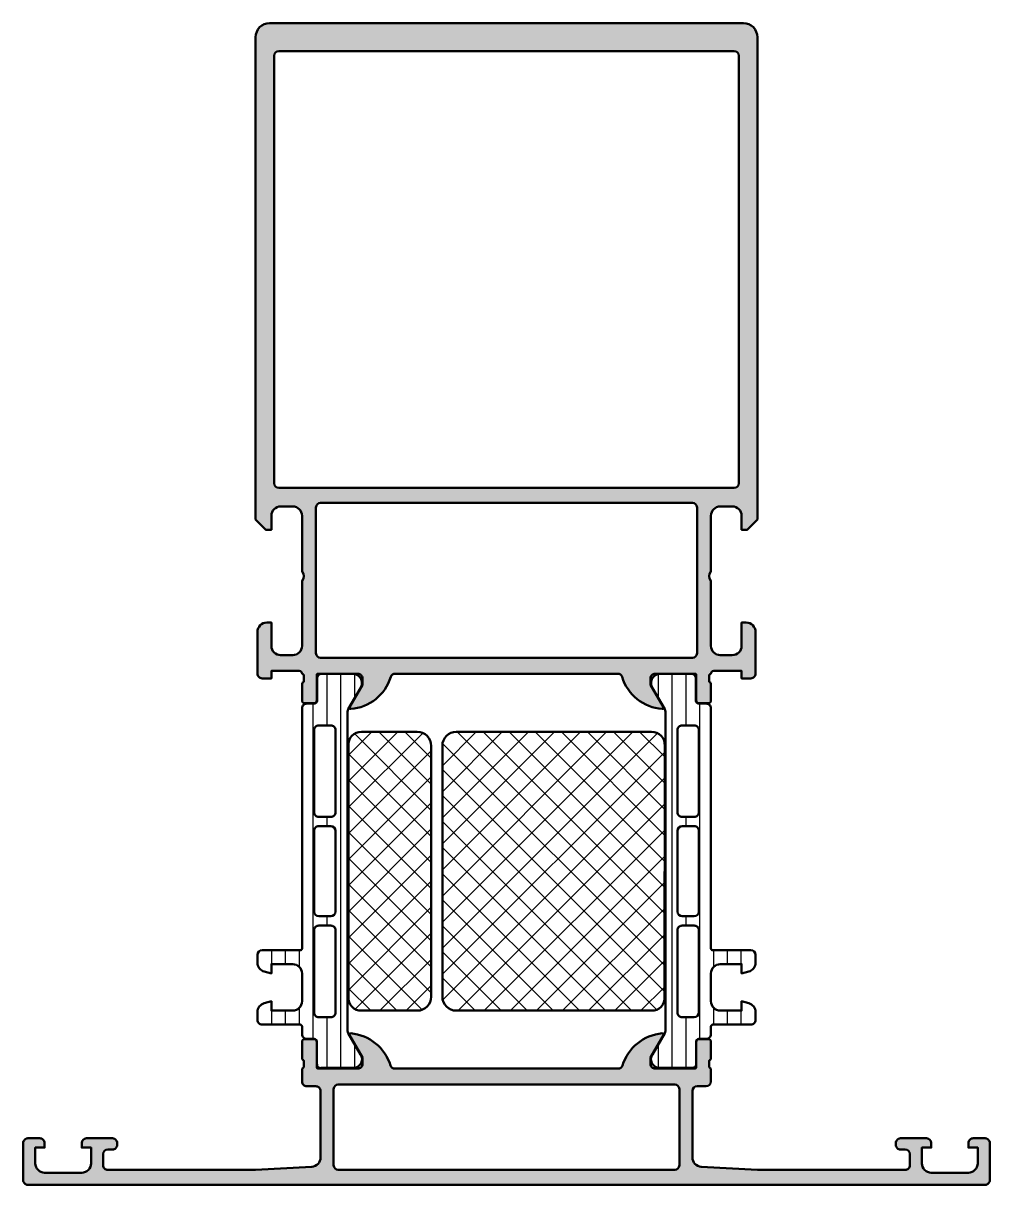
# Model space of a CAD drawing. Extents: x 0 to 104, y 0 to 125.
import ezdxf

# ---------------------------------------------------------------- set-up
doc = ezdxf.new("R2010")
doc.units = 0
for name, color, linetype, lineweight in [('0S-Alu contour', 7, 'Continuous', 50), ('0S-Alu hatch', 252, 'Continuous', 25), ('0S-Plastic contour', 254, 'Continuous', 50), ('0S-Plastic hatch', 253, 'Continuous', 25), ('0S-PT contour', 91, 'Continuous', 50), ('0S-PT hatch', 103, 'Continuous', 25)]:
    doc.layers.add(name, color=color, linetype=linetype, lineweight=lineweight)
pattern_1 = [(135, (0, 0), (-1.403165018917055, -1.403165018917055), []), (225, (0, 0), (1.403165018917055, -1.403165018917055), [])]
pattern_2 = [(90, (0, 0), (-1.4859, 0), [])]

# ---------------------------------------------------------------- blocks, each defined once
blk = doc.blocks.new('345240__E3D02353_6C5F_4581_84E4_8FFC567F9FB7_')
at = {"layer": '0S-Alu hatch'}
h = blk.add_hatch(color=256, dxfattribs=at)
edge = h.paths.add_edge_path()
edge.add_line((30.49999809265138, 10.59999847412109), (31.49999809265136, 10.59999847412109))
edge.add_ellipse((31.49999809265137, 10.09999847412109), major_axis=(-0.5000000000000018, 0), ratio=1, start_angle=180, end_angle=270.0000000000004, ccw=False)
edge.add_line((31.99999809265137, 10.09999847412109), (31.99999809265138, 2.944488525390623))
edge.add_ellipse((31.00000742106394, 2.944476820800793), major_axis=(-0.9999906716559323, 0), ratio=1, start_angle=93.26926935200993, end_angle=180.0006706298244, ccw=False)
edge.add_line((31.05703544616699, 1.94611358642578), (24.99999999999999, 1.599998474121093))
edge.add_line((24.99999999999999, 1.599998474121093), (9.100006103515621, 1.599998474121093))
edge.add_ellipse((9.100002464158987, 2.099994834764455), major_axis=(-0.4999963606566068, 0), ratio=1, start_angle=-0.000417042864683026, end_angle=90.0004170425861, ccw=False)
edge.add_line((8.600006103515625, 2.09999847412352), (8.600006103515625, 3.300003051757812))
edge.add_ellipse((9.100008844383236, 3.300000310890201), major_axis=(-0.5000027408751234, 0), ratio=1, start_angle=270.00031407857114, end_angle=359.99968592151924, ccw=False)
edge.add_line((9.100006103515623, 3.800003051757812), (9.600006103515621, 3.800003051757812))
edge.add_arc((9.600018985091804, 4.29999017018163), 0.4999871185897585, 269.9985238420723, 360.0014761578453)
edge.add_line((10.10000610351562, 4.300003051757094), (10.10000610351562, 4.499999999999999))
edge.add_arc((9.600019903500325, 4.500013799984704), 0.4999862002057406, 359.9984185945515, 450.0015814054072)
edge.add_line((9.600006103515629, 5), (6.79998779296875, 5))
edge.add_arc((6.800036528742742, 4.499951264226007), 0.5000487381489366, 90.00558416400727, 179.994415836045)
edge.add_line((6.29998779296875, 4.499999999999542), (6.29998779296875, 4))
edge.add_line((6.29998779296875, 4), (7.29998779296875, 4))
edge.add_line((7.29998779296875, 4), (7.299987792968751, 2.300003051757813))
edge.add_ellipse((6.300035042676397, 2.299955803026453), major_axis=(-0.9999527514086279, 0), ratio=1, start_angle=89.99904127429778, end_angle=180.0027072806921, ccw=False)
edge.add_line((6.300018310546877, 1.300003051757812), (2.29998779296875, 1.300003051757812))
edge.add_ellipse((2.300030971468327, 2.300046230257389), major_axis=(-1.000043179431727, 0), ratio=1, start_angle=0.00247383901108833, end_angle=89.99752616102683, ccw=False)
edge.add_line((1.29998779296875, 2.300003051757153), (1.29998779296875, 4))
edge.add_line((1.29998779296875, 4), (2.29998779296875, 4))
edge.add_line((2.29998779296875, 4), (2.29998779296875, 4.500000000000001))
edge.add_arc((1.80003856548356, 4.500050770347224), 0.4999492300630801, 359.9941815559002, 450.0023212804759)
edge.add_line((1.800018310546874, 5), (0.5000000000000014, 5))
edge.add_arc((0.4999963606433605, 4.500003639356639), 0.4999963606566056, 89.99958295741315, 180.0004170428646)
edge.add_line((1e-16, 4.499999999997574), (0, 0.5))
edge.add_arc((0.4999963606433596, 0.4999963606433596), 0.4999963606566047, 179.9995829571354, 270.0004170425868)
edge.add_line((0.5, 1e-16), (103.4999847412109, 0))
edge.add_arc((103.4999883805676, 0.4999963606433225), 0.4999963606565677, 269.999582957409, 360.0004170428646)
edge.add_line((103.9999847412109, 0.5000000000023873), (103.9999847412109, 4.5))
edge.add_arc((103.4999883805676, 4.500003639356672), 0.4999963606565731, 359.9995829571354, 450.000417042591)
edge.add_line((103.4999847412109, 5), (102.199966430664, 5))
edge.add_arc((102.1999461757273, 4.50005077034724), 0.4999492300630647, 89.99767871952236, 180.0058184440372)
edge.add_line((101.6999969482422, 4.50000000000017), (101.6999969482422, 4))
edge.add_line((101.6999969482422, 4), (102.6999969482422, 4))
edge.add_line((102.6999969482422, 4), (102.6999969482422, 2.300003051757795))
edge.add_ellipse((101.6999537697426, 2.300046230257377), major_axis=(-1.000043179431718, 0), ratio=1, start_angle=90.00247383897272, end_angle=179.9975261609891, ccw=False)
edge.add_line((101.6999969482422, 1.300003051757812), (97.69996643066408, 1.300003051757812))
edge.add_ellipse((97.6999496985346, 2.299955803026481), major_axis=(-0.999952751408658, 0), ratio=1, start_angle=-0.0027072808267121218, end_angle=90.0009587257, ccw=False)
edge.add_line((96.69999694824222, 2.300003051758116), (96.6999969482422, 4))
edge.add_line((96.6999969482422, 4), (97.69999694824219, 4))
edge.add_line((97.69999694824219, 4), (97.69999694824219, 4.5))
edge.add_arc((97.19994821246819, 4.499951264225998), 0.5000487381489455, 0.0055841639549441, 89.99441583599162)
edge.add_line((97.19999694824219, 5), (94.3999786376953, 5))
edge.add_arc((94.39996483771061, 4.500013799984707), 0.499986200205745, 89.99841859459399, 180.0015814054484)
edge.add_line((93.89997863769531, 4.499999999999651), (93.89997863769531, 4.300003051757814))
edge.add_arc((94.39996575611912, 4.299990170181637), 0.4999871185897643, 179.9985238419079, 270.0014761579293)
edge.add_line((94.39997863769533, 3.800003051757812), (94.89997863769528, 3.800003051757812))
edge.add_ellipse((94.89997589682768, 3.300000310890186), major_axis=(-0.5000027408751385, 0), ratio=1, start_angle=180.0003140784808, end_angle=269.99968592142864, ccw=False)
edge.add_line((95.39997863769531, 3.300003051757018), (95.3999786376953, 2.099998474121103))
edge.add_ellipse((94.89998227705193, 2.099994834764458), major_axis=(-0.4999963606566104, 0), ratio=1, start_angle=89.99958295741868, end_angle=180.0004170428646, ccw=False)
edge.add_line((94.89997863769534, 1.599998474121093), (78.9999771118164, 1.599998474121093))
edge.add_line((78.9999771118164, 1.599998474121093), (72.94294738769531, 1.946113586425779))
edge.add_ellipse((72.99997541279838, 2.94447682080081), major_axis=(-0.9999906716559552, 0), ratio=1, start_angle=-0.0006706298242988851, end_angle=86.7307306479891, ccw=False)
edge.add_line((71.99998474121092, 2.944488525390114), (71.99998474121092, 10.09999847412111))
edge.add_ellipse((72.49998474121094, 10.09999847412108), major_axis=(-0.5000000000000142, 0), ratio=1, start_angle=270.00000000000165, end_angle=360, ccw=False)
edge.add_line((72.49998474121092, 10.59999847412109), (73.49998474121095, 10.59999847412109))
edge.add_arc((73.49998474121095, 11.09999847412107), 0.4999999999999858, 270, 360)
edge.add_line((73.99998474121094, 11.09999847412107), (73.99998474121092, 12.5))
edge.add_ellipse((74.07882118775393, 12.7675205919931), major_axis=(-0.2788950563274124, 0), ratio=1, start_angle=-1.1645893740987958, end_angle=73.58012358051411, ccw=False)
edge.add_line((73.79998374121091, 12.77318899999148), (73.79998374121091, 13.22678299999147))
edge.add_ellipse((74.07885183685408, 13.23244365946852), major_axis=(-0.2789255417371574, 0), ratio=1, start_angle=-73.57540544464689, end_angle=1.162870072884573, ccw=False)
edge.add_line((73.99998474121092, 13.49998699999146), (73.99998474121092, 15.37999799999999))
edge.add_arc((73.69998474121093, 15.37999799999999), 0.2999999999999989, 0, 90)
edge.add_line((73.69998474121093, 15.67999799999999), (72.72001042216813, 15.67999799999999))
edge.add_arc((72.72001042216813, 15.379998), 0.2999999999999971, 90, 180)
edge.add_line((72.42001042216813, 15.379998), (72.42001042216813, 12.61999999999999))
edge.add_ellipse((72.30001042216811, 12.62), major_axis=(-0.1200000000000045, 0), ratio=1, start_angle=90, end_angle=180, ccw=False)
edge.add_line((72.30001042216811, 12.49999999999999), (67.99998474121092, 12.49999999999999))
edge.add_ellipse((67.99998474121091, 12.99999999999998), major_axis=(-0.4999999999999876, 0), ratio=1, start_angle=0, end_angle=90.00000000000159, ccw=False)
edge.add_line((67.49998474121092, 12.99999999999998), (67.49998474121094, 13.70000000000003))
edge.add_line((67.49998474121094, 13.70000000000003), (68.88148019883327, 16.09282032302753))
edge.add_arc((68.76186495656263, 16.16188021535166), 0.1381197846482947, 330.0000000000039, 455.6225775508073)
edge.add_arc((69.2382079823847, 11.32339113815214), 4.999999999999994, 95.62257755079347, 162.2515836439301)
edge.add_ellipse((63.99998474121097, 12.99999999999992), major_axis=(-0.4999999999999217, 0), ratio=1, start_angle=89.99999999999511, end_angle=162.2515836439282, ccw=False)
edge.add_line((63.99998474121093, 12.5), (39.99999809265137, 12.49999999999999))
edge.add_ellipse((39.99999809265144, 12.99999999999992), major_axis=(-0.499999999999929, 0), ratio=1, start_angle=17.748416356061682, end_angle=89.99999999999272, ccw=False)
edge.add_arc((34.76177485147764, 11.32339113815211), 5.000000000000074, 17.74841635607097, 84.37742244920729)
edge.add_arc((35.23811787729967, 16.1618802153517), 0.1381197846482991, 84.37742244920769, 210.000000000001)
edge.add_line((35.11850263502901, 16.09282032302755), (36.49999809265138, 13.70000000000001))
edge.add_line((36.49999809265138, 13.70000000000001), (36.49999809265138, 12.99999999999999))
edge.add_ellipse((35.99999809265139, 12.99999999999998), major_axis=(-0.4999999999999858, 0), ratio=1, start_angle=89.9999999999992, end_angle=180, ccw=False)
edge.add_line((35.99999809265138, 12.49999999999999), (31.69997241169415, 12.49999999999999))
edge.add_ellipse((31.69997241169416, 12.61999999999999), major_axis=(-0.1199999999999957, 0), ratio=1, start_angle=0, end_angle=89.99999999999488, ccw=False)
edge.add_line((31.57997241169417, 12.61999999999999), (31.57997241169416, 15.379998))
edge.add_arc((31.27997241169416, 15.37999799999999), 0.3000000000000025, 0, 90.00000000000205)
edge.add_line((31.27997241169415, 15.67999799999999), (30.29999809265137, 15.67999799999999))
edge.add_arc((30.29999809265137, 15.37999799999999), 0.2999999999999971, 90, 180)
edge.add_line((29.99999809265137, 15.37999799999999), (29.99999809265137, 13.49998699999148))
edge.add_ellipse((29.9211309970082, 13.23244365946854), major_axis=(-0.2789255417371538, 0), ratio=1, start_angle=178.8371299271139, end_angle=253.57540544464462, ccw=False)
edge.add_line((30.19999909265138, 13.22678299999148), (30.19999909265137, 12.77318899999148))
edge.add_ellipse((29.92116164610834, 12.7675205919931), major_axis=(-0.2788950563274165, 0), ratio=1, start_angle=106.41987641949089, end_angle=181.1645893740976, ccw=False)
edge.add_line((29.99999809265137, 12.5), (29.99999809265137, 11.09999847412109))
edge.add_arc((30.49999809265138, 11.09999847412109), 0.5000000000000018, 180, 270.0000000000004)
edge = h.paths.add_edge_path()
edge.add_line((33.39999389648437, 2.100006103515625), (33.39999389648437, 10.29999542236328))
edge.add_ellipse((33.89999389648437, 10.29999542236328), major_axis=(-0.5, 0), ratio=1, start_angle=270, end_angle=360, ccw=False)
edge.add_line((33.89999389648437, 10.79999542236328), (70.09999084472656, 10.79999542236328))
edge.add_ellipse((70.09999084472656, 10.29999542236328), major_axis=(-0.5, 0), ratio=1, start_angle=180, end_angle=270, ccw=False)
edge.add_line((70.59999084472656, 10.29999542236328), (70.59999084472656, 2.100006103515625))
edge.add_ellipse((70.09999084472656, 2.100006103515625), major_axis=(-0.5000000000000002, 0), ratio=1, start_angle=90, end_angle=180, ccw=False)
edge.add_line((70.09999084472656, 1.600006103515624), (33.89999389648437, 1.600006103515625))
edge.add_ellipse((33.89999389648437, 2.100006103515625), major_axis=(-0.5, 0), ratio=1, start_angle=0, end_angle=90, ccw=False)
at = {"layer": '0S-Alu contour', "color": 7}
for points in [[(29.99999809265137, 15.37999799999999), (29.99999809265137, 13.49998699999148)], [(31.27997241169415, 15.67999799999999), (30.29999809265137, 15.67999799999999)], [(31.57997241169417, 12.61999999999999), (31.57997241169416, 15.379998)], [(35.11850263502901, 16.09282032302755), (36.49999809265138, 13.70000000000001), (36.49999809265138, 12.99999999999999)], [(67.49998474121092, 12.99999999999998), (67.49998474121094, 13.70000000000003), (68.88148019883327, 16.09282032302753)], [(72.42001042216813, 15.379998), (72.42001042216813, 12.61999999999999)], [(73.69998474121093, 15.67999799999999), (72.72001042216813, 15.67999799999999)], [(73.99998474121092, 13.49998699999146), (73.99998474121092, 15.37999799999999)], [(30.19999909265138, 13.22678299999148), (30.19999909265137, 12.77318899999148)], [(73.79998374121091, 12.77318899999148), (73.79998374121091, 13.22678299999147)], [(29.99999809265137, 12.5), (29.99999809265137, 11.09999847412109)], [(35.99999809265138, 12.49999999999999), (31.69997241169415, 12.49999999999999)], [(63.99998474121093, 12.5), (39.99999809265137, 12.49999999999999)], [(72.30001042216811, 12.49999999999999), (67.99998474121092, 12.49999999999999)], [(73.99998474121094, 11.09999847412107), (73.99998474121092, 12.5)], [(30.49999809265138, 10.59999847412109), (31.49999809265136, 10.59999847412109)], [(31.99999809265137, 10.09999847412109), (31.99999809265138, 2.944488525390623)], [(33.39999389648437, 2.100006103515625), (33.39999389648437, 10.29999542236328)], [(33.89999389648437, 10.79999542236328), (70.09999084472656, 10.79999542236328)], [(70.59999084472656, 10.29999542236328), (70.59999084472656, 2.100006103515625)], [(71.99998474121092, 2.944488525390114), (71.99998474121092, 10.09999847412111)], [(72.49998474121092, 10.59999847412109), (73.49998474121095, 10.59999847412109)], [(1e-16, 4.499999999997574), (0, 0.5)], [(1.800018310546874, 5), (0.5000000000000014, 5)], [(1.29998779296875, 2.300003051757153), (1.29998779296875, 4), (2.29998779296875, 4), (2.29998779296875, 4.500000000000001)], [(6.29998779296875, 4.499999999999542), (6.29998779296875, 4), (7.29998779296875, 4), (7.299987792968751, 2.300003051757813)], [(9.600006103515629, 5), (6.79998779296875, 5)], [(9.100006103515623, 3.800003051757812), (9.600006103515621, 3.800003051757812)], [(10.10000610351562, 4.300003051757094), (10.10000610351562, 4.499999999999999)], [(93.89997863769531, 4.499999999999651), (93.89997863769531, 4.300003051757814)], [(97.19999694824219, 5), (94.3999786376953, 5)], [(94.39997863769533, 3.800003051757812), (94.89997863769528, 3.800003051757812)], [(96.69999694824222, 2.300003051758116), (96.6999969482422, 4), (97.69999694824219, 4), (97.69999694824219, 4.5)], [(101.6999969482422, 4.50000000000017), (101.6999969482422, 4), (102.6999969482422, 4), (102.6999969482422, 2.300003051757795)], [(103.4999847412109, 5), (102.199966430664, 5)], [(103.9999847412109, 0.5000000000023873), (103.9999847412109, 4.5)], [(8.600006103515625, 2.09999847412352), (8.600006103515625, 3.300003051757812)], [(95.39997863769531, 3.300003051757018), (95.3999786376953, 2.099998474121103)], [(6.300018310546877, 1.300003051757812), (2.29998779296875, 1.300003051757812)], [(31.05703544616699, 1.94611358642578), (24.99999999999999, 1.599998474121093), (9.100006103515621, 1.599998474121093)], [(70.09999084472656, 1.600006103515624), (33.89999389648437, 1.600006103515625)], [(94.89997863769534, 1.599998474121093), (78.9999771118164, 1.599998474121093), (72.94294738769531, 1.946113586425779)], [(101.6999969482422, 1.300003051757812), (97.69996643066408, 1.300003051757812)], [(0.5, 1e-16), (103.4999847412109, 0)]]:
    blk.add_lwpolyline(points, dxfattribs=at)
for centre, radius, start, end in [((35.23811787729967, 16.1618802153517), 0.1381197846482991, 84.37742244920769, 210.000000000001), ((34.76177485147764, 11.32339113815211), 5.000000000000074, 17.74841635607097, 84.37742244920729), ((69.2382079823847, 11.32339113815214), 4.999999999999994, 95.62257755079347, 162.2515836439301), ((68.76186495656263, 16.16188021535166), 0.1381197846482947, 330.0000000000039, 95.62257755080729), ((30.29999809265137, 15.37999799999999), 0.2999999999999971, 90, 180), ((31.27997241169416, 15.37999799999999), 0.3000000000000025, 0, 90.00000000000205), ((72.72001042216813, 15.379998), 0.2999999999999971, 90, 180), ((73.69998474121093, 15.37999799999999), 0.2999999999999989, 0, 90), ((30.49999809265138, 11.09999847412109), 0.5000000000000018, 180, 270.0000000000004), ((73.49998474121095, 11.09999847412107), 0.4999999999999858, 270, 0), ((0.4999963606433605, 4.500003639356639), 0.4999963606566056, 89.99958295741315, 180.0004170428646), ((1.80003856548356, 4.500050770347224), 0.4999492300630801, 359.9941815559002, 90.00232128047595), ((6.800036528742742, 4.499951264226007), 0.5000487381489366, 90.00558416400727, 179.994415836045), ((9.600019903500325, 4.500013799984704), 0.4999862002057406, 359.9984185945515, 90.00158140540722), ((9.600018985091804, 4.29999017018163), 0.4999871185897585, 269.9985238420723, 0.0014761578452432), ((94.39996483771061, 4.500013799984707), 0.499986200205745, 89.99841859459399, 180.0015814054484), ((94.39996575611912, 4.299990170181637), 0.4999871185897643, 179.9985238419079, 270.0014761579293), ((97.19994821246819, 4.499951264225998), 0.5000487381489455, 0.0055841639549441, 89.99441583599162), ((102.1999461757273, 4.50005077034724), 0.4999492300630647, 89.99767871952236, 180.0058184440372), ((103.4999883805676, 4.500003639356672), 0.4999963606565731, 359.9995829571354, 90.00041704259102), ((0.4999963606433596, 0.4999963606433596), 0.4999963606566047, 179.9995829571354, 270.0004170425868), ((103.4999883805676, 0.4999963606433225), 0.4999963606565677, 269.999582957409, 0.0004170428646345)]:
    blk.add_arc(centre, radius, start, end, dxfattribs=at)
at = {"layer": '0S-Alu contour', "color": 7, "extrusion": (0, 0, -1)}
for centre, radius, start, end in [((-29.9211309970082, 13.23244365946854), 0.2789255417371538, 106.4245945553554, 181.1628700728862), ((-29.92116164610834, 12.7675205919931), 0.2788950563274165, 178.8354106259024, 253.5801235805091), ((-31.69997241169416, 12.61999999999999), 0.1199999999999957, 270.0000000000051, 0), ((-35.99999809265139, 12.99999999999998), 0.4999999999999858, 180, 270.0000000000008), ((-39.99999809265144, 12.99999999999992), 0.499999999999929, 270.0000000000073, 342.2515836439383), ((-63.99998474121097, 12.99999999999992), 0.4999999999999217, 197.7484163560719, 270.0000000000049), ((-67.99998474121091, 12.99999999999998), 0.4999999999999876, 269.9999999999984, 0), ((-72.30001042216811, 12.62), 0.1200000000000045, 180, 270), ((-74.07882118775393, 12.7675205919931), 0.2788950563274124, 286.4198764194859, 1.164589374098802), ((-74.07885183685408, 13.23244365946852), 0.2789255417371574, 358.8371299271154, 73.57540544464695), ((-31.49999809265137, 10.09999847412109), 0.5000000000000018, 89.99999999999959, 180), ((-33.89999389648437, 10.29999542236328), 0.5, 0, 90), ((-70.09999084472656, 10.29999542236328), 0.5, 90, 180), ((-72.49998474121094, 10.09999847412108), 0.5000000000000142, 0, 89.99999999999837), ((-9.100008844383236, 3.300000310890201), 0.5000027408751234, 0.0003140784807261, 89.99968592142883), ((-94.89997589682768, 3.300000310890186), 0.5000027408751385, 90.00031407857134, 179.9996859215192), ((-31.00000742106394, 2.944476820800793), 0.9999906716559324, 179.9993293701756, 266.7307306479901), ((-72.99997541279838, 2.94447682080081), 0.9999906716559552, 273.2692693520109, 0.000670629824406), ((-2.300030971468327, 2.300046230257389), 1.000043179431727, 270.0024738389732, 359.9975261609889), ((-6.300035042676397, 2.299955803026453), 0.9999527514086279, 179.9972927193079, 270.0009587257022), ((-9.100002464158987, 2.099994834764455), 0.4999963606566068, 269.9995829574139, 0.0004170428646345), ((-33.89999389648437, 2.100006103515625), 0.5, 270, 0), ((-70.09999084472656, 2.100006103515625), 0.5000000000000002, 180, 270), ((-94.89998227705193, 2.099994834764458), 0.4999963606566104, 179.9995829571354, 270.0004170425813), ((-97.6999496985346, 2.299955803026481), 0.999952751408658, 269.9990412743, 0.0027072808266599), ((-101.6999537697426, 2.300046230257377), 1.000043179431718, 180.002473839011, 269.9975261610273)]:
    blk.add_arc(centre, radius, start, end, dxfattribs=at)
blk = doc.blocks.new('368620__562751F6_7FFC_4182_A370_61432E21BEB3_')
at = {"layer": '0S-PT hatch'}
h = blk.add_hatch(dxfattribs=at)
h.set_pattern_fill('ANSI37', color=256, scale=0.625, angle=90, style=0)
h.set_pattern_definition(pattern_1)
edge = h.paths.add_edge_path()
edge.add_line((45.10051658872905, 47.24119923922816), (45.10051658872905, 20.24119923922817))
edge.add_arc((46.60051658872904, 20.24119923922817), 1.5, 180, 270)
edge.add_line((46.60051658872904, 18.74119923922817), (67.60051658872905, 18.74119923922816))
edge.add_arc((67.67276563240289, 20.0667746181223), 1.327542846556042, 266.8802427006155, 367.5498687762559)
edge.add_line((68.988799849661, 20.24119923922817), (69.02079011817165, 47.24119923922816))
edge.add_arc((67.65340576402315, 47.36888500352589), 1.37333303549227, 354.6652147883265, 452.2070947208235)
edge.add_line((67.60051658872905, 48.74119923922816), (46.60051658872904, 48.74119923922816))
edge.add_arc((46.60051658872904, 47.24119923922816), 1.5, 90, 180)
at = {"layer": '0S-PT contour', "color": 7}
for points in [[(67.60051658872905, 48.74119923922816), (46.60051658872904, 48.74119923922816)], [(45.10051658872905, 47.24119923922816), (45.10051658872905, 20.24119923922817)], [(68.988799849661, 20.24119923922817), (69.02079011817165, 47.24119923922816)], [(46.60051658872904, 18.74119923922817), (67.60051658872905, 18.74119923922816)]]:
    blk.add_lwpolyline(points, dxfattribs=at)
for centre, radius, start, end in [((46.60051658872904, 47.24119923922816), 1.5, 90, 180), ((67.65340576402315, 47.36888500352589), 1.37333303549227, 354.6652147883265, 92.20709472082356), ((46.60051658872904, 20.24119923922817), 1.5, 180, 270), ((67.67276563240289, 20.0667746181223), 1.327542846556042, 266.8802427006155, 7.54986877625594)]:
    blk.add_arc(centre, radius, start, end, dxfattribs=at)
blk = doc.blocks.new('368620__1642FA3F_E200_4AF3_9AC8_D5B3D3A3D8A8_')
at = {"layer": '0S-PT hatch'}
h = blk.add_hatch(dxfattribs=at)
h.set_pattern_fill('ANSI37', color=256, scale=0.625, angle=90, style=0)
h.set_pattern_definition(pattern_1)
edge = h.paths.add_edge_path()
edge.add_line((43.89946624513322, 47.24119923924223), (43.89946624513323, 20.24119923924223))
edge.add_ellipse((42.39946624513325, 20.24119923924222), major_axis=(-1.499999999999992, 0), ratio=1, start_angle=89.99999999999977, end_angle=180, ccw=False)
edge.add_line((42.39946624513324, 18.74119923924222), (36.39946624513323, 18.74119923924222))
edge.add_ellipse((36.34017571837361, 20.0980592454189), major_axis=(-1.358154793433056, 0), ratio=1, start_angle=-6.049808829115477, end_angle=92.50205419107851, ccw=False)
edge.add_line((34.98958496426138, 20.24119923924223), (35.01464883534277, 47.24119923924223))
edge.add_ellipse((36.32518046251161, 47.42054098313886), major_axis=(-1.322745858777754, 0), ratio=1, start_angle=-93.21944108476742, end_angle=7.792328578850288, ccw=False)
edge.add_line((36.39946624513323, 48.74119923924222), (42.39946624513322, 48.74119923924222))
edge.add_ellipse((42.39946624513323, 47.24119923924223), major_axis=(-1.499999999999992, 0), ratio=1, start_angle=180, end_angle=270.0000000000003, ccw=False)
at = {"layer": '0S-PT contour', "color": 7}
for points in [[(36.39946624513323, 48.74119923924222), (42.39946624513322, 48.74119923924222)], [(34.98958496426138, 20.24119923924223), (35.01464883534277, 47.24119923924223)], [(43.89946624513322, 47.24119923924223), (43.89946624513323, 20.24119923924223)], [(42.39946624513324, 18.74119923924222), (36.39946624513323, 18.74119923924222)]]:
    blk.add_lwpolyline(points, dxfattribs=at)
at = {"layer": '0S-PT contour', "color": 7, "extrusion": (0, 0, -1)}
for centre, radius, start, end in [((-36.32518046251161, 47.42054098313886), 1.322745858777754, 352.2076714211497, 93.2194410847674), ((-42.39946624513323, 47.24119923924223), 1.499999999999992, 89.99999999999973, 180), ((-36.34017571837361, 20.0980592454189), 1.358154793433056, 267.4979458089215, 6.049808829115455), ((-42.39946624513325, 20.24119923924222), 1.499999999999992, 180, 270.0000000000002)]:
    blk.add_arc(centre, radius, start, end, dxfattribs=at)
blk = doc.blocks.new('284035__C88FD710_AFA2_4275_A68C_62D3636AAEB5___757A2404_2DD1_4B83_94C5_3CACBFF30ACF_')
at = {"layer": '0S-Plastic hatch'}
h = blk.add_hatch(dxfattribs=at)
h.set_pattern_fill('ANSI31', color=256, scale=0.4680000000000001, angle=45, style=0)
h.set_pattern_definition(pattern_2)
edge = h.paths.add_edge_path()
edge.add_line((73.9999847412109, 51.28262339778483), (74.00000766276891, 25.44125658823264))
edge.add_arc((74.20414652839094, 25.44537538707198), 0.2041804127758752, 181.1558689438178, 269.5149389342804)
edge.add_line((74.20241797549566, 25.24120229122874), (78.30241797548396, 25.24120229122874))
edge.add_ellipse((78.30241797548396, 24.74120229122879), major_axis=(-0.4999999999999467, 0), ratio=1, start_angle=180, end_angle=270, ccw=False)
edge.add_line((78.8024179754839, 24.74120229122879), (78.80241797548389, 23.91045306784113))
edge.add_ellipse((77.80241797548383, 23.91045306784114), major_axis=(-1.000000000000056, 0), ratio=1, start_angle=105.00000000108349, end_angle=180, ccw=False)
edge.add_line((78.06123702060462, 22.94452724155691), (77.30241797548396, 22.74120229122874))
edge.add_line((77.30241797548396, 22.74120229122874), (77.30241797548396, 23.74120229122874))
edge.add_line((77.30241797548396, 23.74120229122874), (75.00241797549555, 23.74120229122874))
edge.add_arc((75.00412700933661, 22.73707631855115), 1.004127427074067, 90.09751797508503, 179.770140321516)
edge.add_line((74.00000766276892, 22.74110467439826), (74.00000766276892, 19.7412263202546))
edge.add_arc((75.00412722121682, 19.74532877543037), 1.004127938958014, 180.2340877213126, 269.9024699846793)
edge.add_line((75.0024179754956, 18.74120229122873), (77.30241797548393, 18.74120229122873))
edge.add_line((77.30241797548393, 18.74120229122873), (77.30241797548408, 19.74120229122868))
edge.add_line((77.30241797548408, 19.74120229122868), (78.06123702060464, 19.53787734087043))
edge.add_ellipse((77.80241797548405, 18.57195151458677), major_axis=(-0.9999999999994544, 0), ratio=1, start_angle=180, end_angle=254.99999999891992, ccw=False)
edge.add_line((78.8024179754835, 18.57195151458676), (78.80241797548396, 17.74120229122873))
edge.add_ellipse((78.30241797548398, 17.74120229122872), major_axis=(-0.4999999999999858, 0), ratio=1, start_angle=89.9999999999967, end_angle=180, ccw=False)
edge.add_line((78.30241797548395, 17.24120229122873), (74.20241797549559, 17.24120229122873))
edge.add_arc((74.20241797549559, 17.04120229122874), 0.1999999999999886, 90, 180)
edge.add_line((74.0024179754956, 17.04120229122874), (74.00109743050567, 16.20013004610086))
edge.add_ellipse((73.50110010983988, 16.20010925689817), major_axis=(-0.4999973210979774, 0), ratio=1, start_angle=90.0017683158593, end_angle=180.0023822800019, ccw=False)
edge.add_line((73.50111554122418, 15.70011193603831), (72.69078420840928, 15.70008330962011))
edge.add_arc((72.6907950746436, 15.4000833098169), 0.299999999999997, 90.00207529788617, 180.0020752978985)
edge.add_line((72.39079507484038, 15.40007244358252), (72.39121395505319, 13.00007407424409))
edge.add_ellipse((72.023594817813, 12.94522706872764), major_axis=(-0.3716880736307491, 0), ratio=1, start_angle=69.13858860033861, end_angle=188.4856625416472, ccw=False)
edge.add_line((71.89123344865794, 12.59790518338965), (68.41421065315329, 12.58989516546174))
edge.add_ellipse((68.4510193523766, 13.49734006887004), major_axis=(-0.9081911324496726, 0), ratio=1, start_angle=-35.93740309875551, end_angle=87.6771839589639, ccw=False)
edge.add_line((67.71569451910753, 14.03035838247477), (69.03408151689457, 16.31406298372987))
edge.add_arc((68.60105974525392, 16.56404727380664), 0.4999999999999968, 330.0020786985387, 360.0020153930485)
edge.add_line((69.10105974494459, 16.56406486142884), (69.09997343251352, 50.91833361702787))
edge.add_arc((68.5999734328607, 50.91831498386866), 0.5000000000000224, 0.0021352027151592, 30.00207189723087)
edge.add_line((69.03297709411271, 51.16833064206304), (67.71442466465629, 53.45193973131242))
edge.add_ellipse((68.55565773087655, 53.99260512706295), major_axis=(-0.9999960709244856, 0), ratio=1, start_angle=-81.81631665021467, end_angle=32.729091397726506, ccw=False)
edge.add_line((68.41331122999478, 54.98241804653366), (71.88985272580061, 54.98254469399775))
edge.add_ellipse((71.88987347567048, 54.48254871698271), major_axis=(-0.4999959774455932, 0), ratio=1, start_angle=180.0017728167249, end_angle=270.00237777907046, ccw=False)
edge.add_line((72.38986945287675, 54.4825641876027), (72.38962443229593, 52.082565794217))
edge.add_arc((72.68962443209914, 52.08257666045131), 0.299999999999997, 180.0020752978985, 270.0020752978862)
edge.add_line((72.68963529833346, 51.7825766606481), (73.49996663114838, 51.78260528706631))
edge.add_ellipse((73.49998742035106, 51.28260796640053), major_axis=(-0.4999973210979703, 0), ratio=1, start_angle=180.0017683158931, end_angle=270.0023822799104, ccw=False)
edge = h.paths.add_edge_path()
edge.add_line((72.70053604263724, 40.09119604587005), (72.70053604263722, 48.94118994235431))
edge.add_arc((72.2005360405496, 48.9411899405362), 0.5000000020876287, 0, 90.00189910261624)
edge.add_line((72.20051946775278, 49.44118994234917), (70.90052536148488, 49.44118994234917))
edge.add_arc((70.90052172212826, 48.94119358170581), 0.4999963606566104, 89.99958295741548, 180.0004170428646)
edge.add_line((70.4005253614849, 48.94118994234673), (70.4005253614849, 40.09119604586486))
edge.add_arc((70.90052172212815, 40.09119240650809), 0.4999963606564967, 179.9995829571354, 270.0004170425959)
edge.add_line((70.90052536148487, 39.59119604586484), (72.2005194677976, 39.59119604586486))
edge.add_arc((72.20053604047993, 40.09119604774752), 0.5000000021573073, 269.9981009105044, 360)
edge = h.paths.add_edge_path()
edge.add_line((72.70053604262685, 29.39118994305283), (72.70053604262687, 38.09119604656852))
edge.add_arc((72.20053604262687, 38.09119604656331), 0.5, 0, 90.00000000119527)
edge.add_line((72.20053604261643, 38.5911960465633), (70.9005253614641, 38.5911960465633))
edge.add_arc((70.9005253614745, 38.0911960465633), 0.5, 90.00000000119202, 180)
edge.add_line((70.40052536147451, 38.0911960465633), (70.40052536147451, 29.39118994305283))
edge.add_arc((70.9005253614745, 29.39118994304762), 0.4999999999999929, 180, 269.9999999999984)
edge.add_line((70.9005253614745, 28.89118994304763), (72.20053604262685, 28.89118994304763))
edge.add_arc((72.20053604262685, 29.39118994304763), 0.5, 270, 360)
edge = h.paths.add_edge_path()
edge.add_line((70.40052536147451, 27.39118994304763), (70.40052536147451, 18.54121130535755))
edge.add_arc((70.90054062026356, 18.54121130535236), 0.5000152587890554, 180, 270.0000000000017)
edge.add_line((70.90054062026357, 18.04119604656331), (72.20055130141591, 18.0411960465633))
edge.add_arc((72.20055130141591, 18.54118078777424), 0.4999847412109375, 270, 360)
edge.add_line((72.70053604262685, 18.54118078777424), (72.70053604262685, 27.39118994305277))
edge.add_arc((72.20053604053923, 27.39118994123466), 0.5000000020876251, 0, 90.00189910261624)
edge.add_line((72.20051946774242, 27.89118994304763), (70.9005253614745, 27.89118994304763))
edge.add_arc((70.90052172211783, 27.39119358240431), 0.4999963606565677, 89.99958295740896, 180.0004170428646)
at = {"layer": '0S-Alu contour', "color": 7}
for points in [[(70.4005253614849, 48.94118994234673), (70.4005253614849, 40.09119604586486)], [(72.20051946775278, 49.44118994234917), (70.90052536148488, 49.44118994234917)], [(72.70053604263724, 40.09119604587005), (72.70053604263722, 48.94118994235431)], [(70.90052536148487, 39.59119604586484), (72.2005194677976, 39.59119604586486)], [(70.40052536147451, 38.0911960465633), (70.40052536147451, 29.39118994305283)], [(72.20053604261643, 38.5911960465633), (70.9005253614641, 38.5911960465633)], [(72.70053604262685, 29.39118994305283), (72.70053604262687, 38.09119604656852)], [(70.9005253614745, 28.89118994304763), (72.20053604262685, 28.89118994304763)], [(72.20051946774242, 27.89118994304763), (70.9005253614745, 27.89118994304763)], [(70.40052536147451, 27.39118994304763), (70.40052536147451, 18.54121130535755)], [(72.70053604262685, 18.54118078777424), (72.70053604262685, 27.39118994305277)], [(70.90054062026357, 18.04119604656331), (72.20055130141591, 18.0411960465633)]]:
    blk.add_lwpolyline(points, dxfattribs=at)
for centre, radius, start, end in [((70.90052172212826, 48.94119358170581), 0.4999963606566104, 89.99958295741548, 180.0004170428646), ((72.2005360405496, 48.9411899405362), 0.5000000020876287, 0, 90.00189910261624), ((70.90052172212815, 40.09119240650809), 0.4999963606564967, 179.9995829571354, 270.0004170425959), ((72.20053604047993, 40.09119604774752), 0.5000000021573073, 269.9981009105044, 0), ((70.9005253614745, 38.0911960465633), 0.5, 90.00000000119202, 180), ((72.20053604262687, 38.09119604656331), 0.5, 0, 90.00000000119527), ((70.9005253614745, 29.39118994304762), 0.4999999999999929, 180, 269.9999999999984), ((72.20053604262685, 29.39118994304763), 0.5, 270, 0), ((70.90052172211783, 27.39119358240431), 0.4999963606565677, 89.99958295740896, 180.0004170428646), ((72.20053604053923, 27.39118994123466), 0.5000000020876251, 0, 90.00189910261624), ((70.90054062026356, 18.54121130535236), 0.5000152587890554, 180, 270.0000000000017), ((72.20055130141591, 18.54118078777424), 0.4999847412109375, 270, 0)]:
    blk.add_arc(centre, radius, start, end, dxfattribs=at)
at = {"layer": '0S-Plastic contour', "color": 7}
for points in [[(68.41331122999478, 54.98241804653366), (71.88985272580061, 54.98254469399775)], [(72.38986945287675, 54.4825641876027), (72.38962443229593, 52.082565794217)], [(69.03297709411271, 51.16833064206304), (67.71442466465629, 53.45193973131242)], [(72.68963529833346, 51.7825766606481), (73.49996663114838, 51.78260528706631)], [(73.9999847412109, 51.28262339778483), (74.00000766276891, 25.44125658823264)], [(69.10105974494459, 16.56406486142884), (69.09997343251352, 50.91833361702787)], [(74.20241797549566, 25.24120229122874), (78.30241797548396, 25.24120229122874)], [(78.8024179754839, 24.74120229122879), (78.80241797548389, 23.91045306784113)], [(74.00000766276892, 22.74110467439826), (74.00000766276892, 19.7412263202546)], [(78.06123702060462, 22.94452724155691), (77.30241797548396, 22.74120229122874), (77.30241797548396, 23.74120229122874), (75.00241797549555, 23.74120229122874)], [(75.0024179754956, 18.74120229122873), (77.30241797548393, 18.74120229122873), (77.30241797548408, 19.74120229122868), (78.06123702060464, 19.53787734087043)], [(78.8024179754835, 18.57195151458676), (78.80241797548396, 17.74120229122873)], [(67.71569451910753, 14.03035838247477), (69.03408151689457, 16.31406298372987)], [(74.0024179754956, 17.04120229122874), (74.00109743050567, 16.20013004610086)], [(78.30241797548395, 17.24120229122873), (74.20241797549559, 17.24120229122873)], [(72.39079507484038, 15.40007244358252), (72.39121395505319, 13.00007407424409)], [(73.50111554122418, 15.70011193603831), (72.69078420840928, 15.70008330962011)], [(71.89123344865794, 12.59790518338965), (68.41421065315329, 12.58989516546174)]]:
    blk.add_lwpolyline(points, dxfattribs=at)
at = {"layer": '0S-Plastic contour', "color": 7, "extrusion": (0, 0, -1)}
for centre, radius, start, end in [((-68.55565773087655, 53.99260512706295), 0.9999960709244856, 327.2709086022735, 81.81631665021473), ((-71.88987347567048, 54.48254871698271), 0.4999959774455932, 89.99762222092956, 179.9982271832751), ((-73.49998742035106, 51.28260796640053), 0.4999973210979704, 89.9976177200896, 179.9982316841069), ((-78.30241797548396, 24.74120229122879), 0.4999999999999467, 90, 180), ((-77.80241797548383, 23.91045306784114), 1.000000000000056, 180, 254.9999999989165), ((-77.80241797548405, 18.57195151458677), 0.9999999999994544, 105.0000000010801, 180), ((-78.30241797548398, 17.74120229122872), 0.4999999999999858, 180, 270.0000000000033), ((-73.50110010983988, 16.20010925689817), 0.4999973210979775, 179.9976177199981, 269.9982316841407), ((-68.4510193523766, 13.49734006887004), 0.9081911324496729, 272.3228160410361, 35.93740309875556), ((-72.023594817813, 12.94522706872764), 0.3716880736307491, 171.5143374583528, 290.8614113996614)]:
    blk.add_arc(centre, radius, start, end, dxfattribs=at)
at = {"layer": '0S-Plastic contour', "color": 7}
for centre, radius, start, end in [((72.68962443209914, 52.08257666045131), 0.299999999999997, 180.0020752978985, 270.0020752978862), ((68.5999734328607, 50.91831498386866), 0.5000000000000224, 0.0021352027151592, 30.00207189723087), ((74.20414652839094, 25.44537538707198), 0.2041804127758752, 181.1558689438178, 269.5149389342804), ((75.00412700933661, 22.73707631855115), 1.004127427074067, 90.09751797508503, 179.770140321516), ((75.00412722121682, 19.74532877543037), 1.004127938958014, 180.2340877213126, 269.9024699846793), ((68.60105974525392, 16.56404727380664), 0.4999999999999968, 330.0020786985387, 0.0020153930485069), ((74.20241797549559, 17.04120229122874), 0.1999999999999886, 90, 180), ((72.6907950746436, 15.4000833098169), 0.299999999999997, 90.00207529788617, 180.0020752978985)]:
    blk.add_arc(centre, radius, start, end, dxfattribs=at)
blk = doc.blocks.new('284035__7CB3BDC9_734C_4045_9C3F_DFFDCFAC9178___9AA111AE_9B15_4797_86A5_6192B3087232_')
at = {"layer": '0S-Plastic hatch'}
h = blk.add_hatch(dxfattribs=at)
h.set_pattern_fill('ANSI31', color=256, scale=0.4680000000000001, angle=45, style=0)
h.set_pattern_definition(pattern_2)
edge = h.paths.add_edge_path()
edge.add_line((29.99999809265138, 51.28262339778484), (29.99997517109338, 25.44125658823265))
edge.add_ellipse((29.79583630547135, 25.445375387072), major_axis=(-0.204180412775873, 0), ratio=1, start_angle=90.4850610657175, end_angle=178.8441310561829, ccw=False)
edge.add_line((29.79756485836661, 25.24120229122875), (25.69756485837833, 25.24120229122875))
edge.add_arc((25.69756485837833, 24.74120229122881), 0.4999999999999503, 90.0000000000004, 180)
edge.add_line((25.19756485837838, 24.74120229122881), (25.19756485837839, 23.91045306784114))
edge.add_arc((26.19756485837846, 23.91045306784116), 1.00000000000007, 180, 254.9999999989171)
edge.add_line((25.93874581325767, 22.94452724155692), (26.69756485837833, 22.74120229122875))
edge.add_line((26.69756485837833, 22.74120229122875), (26.69756485837833, 23.74120229122875))
edge.add_line((26.69756485837833, 23.74120229122875), (28.99756485836674, 23.74120229122875))
edge.add_ellipse((28.99585582452566, 22.73707631855116), major_axis=(-1.004127427074072, 0), ratio=1, start_angle=180.229859678484, end_angle=269.902482024915, ccw=False)
edge.add_line((29.99997517109337, 22.74110467439827), (29.99997517109337, 19.74122632025461))
edge.add_ellipse((28.99585561264546, 19.74532877543039), major_axis=(-1.004127938958024, 0), ratio=1, start_angle=90.09753001532101, end_angle=179.7659122786844, ccw=False)
edge.add_line((28.99756485836668, 18.74120229122875), (26.69756485837833, 18.74120229122875))
edge.add_line((26.69756485837833, 18.74120229122875), (26.69756485837821, 19.74120229122869))
edge.add_line((26.69756485837821, 19.74120229122869), (25.93874581325765, 19.53787734087044))
edge.add_arc((26.19756485837825, 18.57195151458677), 0.9999999999994599, 105.0000000010806, 180)
edge.add_line((25.19756485837879, 18.57195151458677), (25.19756485837833, 17.74120229122874))
edge.add_arc((25.69756485837833, 17.74120229122875), 0.5, 180, 270.0000000000008)
edge.add_line((25.69756485837834, 17.24120229122875), (29.7975648583667, 17.24120229122875))
edge.add_ellipse((29.7975648583667, 17.04120229122876), major_axis=(-0.1999999999999851, 0), ratio=1, start_angle=180, end_angle=270, ccw=False)
edge.add_line((29.99756485836668, 17.04120229122876), (29.99888540335663, 16.20013004610088))
edge.add_arc((30.4988827240224, 16.20010925689817), 0.4999973210979712, 179.9976177199981, 269.9982316841403)
edge.add_line((30.4988672926381, 15.70011193603833), (31.309198625453, 15.70008330962012))
edge.add_ellipse((31.30918775921869, 15.40008330981692), major_axis=(-0.2999999999999934, 0), ratio=1, start_angle=179.9979247021016, end_angle=269.9979247021146, ccw=False)
edge.add_line((31.60918775902189, 15.40007244358253), (31.6087688788091, 13.0000740742441))
edge.add_arc((32.00088899101292, 12.95537458939087), 0.394659633533609, 173.4966764135849, 285.8607182233164)
edge.add_line((32.10874938520434, 12.57574007870229), (35.5852908810102, 12.59496675997852))
edge.add_arc((35.55473383177225, 13.49773959203918), 0.9032898314300704, 271.9386070713273, 396.1316992520828)
edge.add_line((36.28428831475476, 14.03035838247478), (34.96590131696772, 16.31406298372988))
edge.add_ellipse((35.39892308860836, 16.56404727380666), major_axis=(-0.4999999999999968, 0), ratio=1, start_angle=-0.002015393048509395, end_angle=29.997921301462725, ccw=False)
edge.add_line((34.89892308891769, 16.56406486142887), (34.90000940134877, 50.91833361702789))
edge.add_ellipse((35.40000940100165, 50.91831498386866), major_axis=(-0.5000000000000732, 0), ratio=1, start_angle=329.9979281027706, end_angle=359.9978647972848, ccw=False)
edge.add_line((34.96700573974958, 51.16833064206306), (36.28555816920599, 53.45193973131244))
edge.add_arc((35.44432510298574, 53.99260512706297), 0.9999960709244795, 327.2709086022731, 441.8163166502147)
edge.add_line((35.58667160386752, 54.98241804653368), (32.11013010806168, 54.98254469399776))
edge.add_arc((32.11010935819178, 54.48254871698274), 0.4999959774455852, 89.99762222092792, 179.9982271832751)
edge.add_line((31.61011338098554, 54.48256418760272), (31.61035840156636, 52.08256579421701))
edge.add_ellipse((31.31035840176314, 52.08257666045133), major_axis=(-0.3000000000000041, 0), ratio=1, start_angle=89.99792470211662, end_angle=179.9979247021016, ccw=False)
edge.add_line((31.31034753552884, 51.78257666064812), (30.50001620271391, 51.78260528706633))
edge.add_arc((30.49999541351122, 51.28260796640055), 0.4999973210979694, 89.99761772008836, 179.9982316841069)
edge = h.paths.add_edge_path()
edge.add_line((31.29944679122505, 40.09119604587007), (31.29944679122506, 48.94118994235433))
edge.add_ellipse((31.79944679331269, 48.94118994053621), major_axis=(-0.5000000020876287, 0), ratio=1, start_angle=269.9981008973829, end_angle=360, ccw=False)
edge.add_line((31.79946336610951, 49.44118994234918), (33.09945747237741, 49.44118994234918))
edge.add_ellipse((33.09946111173403, 48.94119358170581), major_axis=(-0.4999963606566104, 0), ratio=1, start_angle=179.9995829571355, end_angle=270.0004170425845, ccw=False)
edge.add_line((33.5994574723774, 48.94118994234675), (33.5994574723774, 40.09119604586487))
edge.add_ellipse((33.09946111173414, 40.0911924065081), major_axis=(-0.4999963606564967, 0), ratio=1, start_angle=89.99958295740328, end_angle=180.0004170428646, ccw=False)
edge.add_line((33.09945747237742, 39.59119604586486), (31.79946336606467, 39.59119604586488))
edge.add_ellipse((31.79944679338236, 40.09119604774753), major_axis=(-0.5000000021573073, 0), ratio=1, start_angle=0, end_angle=90.00189908949602, ccw=False)
edge = h.paths.add_edge_path()
edge.add_line((33.59945747238779, 38.09119604656851), (33.59945747238779, 29.39118994305284))
edge.add_ellipse((33.09945747238778, 29.39118994304763), major_axis=(-0.4999999999999965, 0), ratio=1, start_angle=90.0000000000008, end_angle=180, ccw=False)
edge.add_line((33.09945747238779, 28.89118994304764), (31.79944679123544, 28.89118994304764))
edge.add_ellipse((31.79944679123544, 29.39118994304764), major_axis=(-0.5, 0), ratio=1, start_angle=0, end_angle=90, ccw=False)
edge.add_line((31.29944679123544, 29.39118994304764), (31.29944679123542, 38.09119604656853))
edge.add_ellipse((31.79944679123543, 38.09119604656332), major_axis=(-0.5, 0), ratio=1, start_angle=269.99999999880595, end_angle=360, ccw=False)
edge.add_line((31.79944679124585, 38.59119604656332), (33.09945747239818, 38.59119604656332))
edge.add_ellipse((33.09945747238778, 38.09119604656331), major_axis=(-0.5000000000000071, 0), ratio=1, start_angle=180, end_angle=269.999999998808, ccw=False)
edge = h.paths.add_edge_path()
edge.add_line((33.59945747238778, 27.39118994304764), (33.59945747238779, 18.54121130535756))
edge.add_ellipse((33.09944221359873, 18.54121130535237), major_axis=(-0.5000152587890554, 0), ratio=1, start_angle=89.9999999999983, end_angle=180, ccw=False)
edge.add_line((33.09944221359871, 18.04119604656332), (31.79943153244638, 18.04119604656332))
edge.add_ellipse((31.79943153244637, 18.54118078777425), major_axis=(-0.4999847412109304, 0), ratio=1, start_angle=0, end_angle=90.0000000000004, ccw=False)
edge.add_line((31.29944679123544, 18.54118078777425), (31.29944679123544, 27.39118994305278))
edge.add_ellipse((31.79944679332307, 27.39118994123468), major_axis=(-0.5000000020876216, 0), ratio=1, start_angle=269.998100897385, end_angle=360, ccw=False)
edge.add_line((31.79946336611986, 27.89118994304764), (33.09945747238778, 27.89118994304764))
edge.add_ellipse((33.09946111174446, 27.39119358240432), major_axis=(-0.4999963606565677, 0), ratio=1, start_angle=179.9995829571355, end_angle=270.00041704259104, ccw=False)
at = {"layer": '0S-Alu contour', "color": 7}
for points in [[(31.29944679122505, 40.09119604587007), (31.29944679122506, 48.94118994235433)], [(31.79946336610951, 49.44118994234918), (33.09945747237741, 49.44118994234918)], [(33.5994574723774, 48.94118994234675), (33.5994574723774, 40.09119604586487)], [(33.09945747237742, 39.59119604586486), (31.79946336606467, 39.59119604586488)], [(31.29944679123544, 29.39118994304764), (31.29944679123542, 38.09119604656853)], [(31.79944679124585, 38.59119604656332), (33.09945747239818, 38.59119604656332)], [(33.59945747238779, 38.09119604656851), (33.59945747238779, 29.39118994305284)], [(33.09945747238779, 28.89118994304764), (31.79944679123544, 28.89118994304764)], [(31.79946336611986, 27.89118994304764), (33.09945747238778, 27.89118994304764)], [(31.29944679123544, 18.54118078777425), (31.29944679123544, 27.39118994305278)], [(33.59945747238778, 27.39118994304764), (33.59945747238779, 18.54121130535756)], [(33.09944221359871, 18.04119604656332), (31.79943153244638, 18.04119604656332)]]:
    blk.add_lwpolyline(points, dxfattribs=at)
at = {"layer": '0S-Alu contour', "color": 7, "extrusion": (0, 0, -1)}
for centre, radius, start, end in [((-31.79944679331269, 48.94118994053621), 0.5000000020876287, 0, 90.00189910261706), ((-33.09946111173403, 48.94119358170581), 0.4999963606566104, 89.99958295741548, 180.0004170428646), ((-31.79944679338236, 40.09119604774753), 0.5000000021573073, 269.998100910504, 0), ((-33.09946111173414, 40.0911924065081), 0.4999963606564967, 179.9995829571354, 270.0004170425967), ((-31.79944679123543, 38.09119604656332), 0.5, 0, 90.00000000119407), ((-33.09945747238778, 38.09119604656331), 0.5000000000000071, 90.00000000119202, 180), ((-31.79944679123544, 29.39118994304764), 0.5, 270, 0), ((-33.09945747238778, 29.39118994304763), 0.4999999999999965, 180, 269.9999999999992), ((-31.79944679332307, 27.39118994123468), 0.5000000020876216, 0, 90.00189910261501), ((-33.09946111174446, 27.39119358240432), 0.4999963606565677, 89.99958295740896, 180.0004170428646), ((-31.79943153244637, 18.54118078777425), 0.4999847412109304, 269.9999999999996, 0), ((-33.09944221359873, 18.54121130535237), 0.5000152587890554, 180, 270.0000000000017)]:
    blk.add_arc(centre, radius, start, end, dxfattribs=at)
at = {"layer": '0S-Plastic contour', "color": 7}
for points in [[(31.61011338098554, 54.48256418760272), (31.61035840156636, 52.08256579421701)], [(35.58667160386752, 54.98241804653368), (32.11013010806168, 54.98254469399776)], [(34.96700573974958, 51.16833064206306), (36.28555816920599, 53.45193973131244)], [(29.99999809265138, 51.28262339778484), (29.99997517109338, 25.44125658823265)], [(31.31034753552884, 51.78257666064812), (30.50001620271391, 51.78260528706633)], [(34.89892308891769, 16.56406486142887), (34.90000940134877, 50.91833361702789)], [(29.79756485836661, 25.24120229122875), (25.69756485837833, 25.24120229122875)], [(25.19756485837838, 24.74120229122881), (25.19756485837839, 23.91045306784114)], [(25.93874581325767, 22.94452724155692), (26.69756485837833, 22.74120229122875), (26.69756485837833, 23.74120229122875), (28.99756485836674, 23.74120229122875)], [(29.99997517109337, 22.74110467439827), (29.99997517109337, 19.74122632025461)], [(28.99756485836668, 18.74120229122875), (26.69756485837833, 18.74120229122875), (26.69756485837821, 19.74120229122869), (25.93874581325765, 19.53787734087044)], [(25.19756485837879, 18.57195151458677), (25.19756485837833, 17.74120229122874)], [(25.69756485837834, 17.24120229122875), (29.7975648583667, 17.24120229122875)], [(29.99756485836668, 17.04120229122876), (29.99888540335663, 16.20013004610088)], [(36.28428831475476, 14.03035838247478), (34.96590131696772, 16.31406298372988)], [(30.4988672926381, 15.70011193603833), (31.309198625453, 15.70008330962012)], [(31.60918775902189, 15.40007244358253), (31.6087688788091, 13.0000740742441)], [(32.10874938520434, 12.57574007870229), (35.5852908810102, 12.59496675997852)]]:
    blk.add_lwpolyline(points, dxfattribs=at)
for centre, radius, start, end in [((32.11010935819178, 54.48254871698274), 0.4999959774455852, 89.99762222092792, 179.9982271832751), ((35.44432510298574, 53.99260512706297), 0.9999960709244795, 327.2709086022731, 81.81631665021466), ((30.49999541351122, 51.28260796640055), 0.4999973210979694, 89.99761772008836, 179.9982316841069), ((25.69756485837833, 24.74120229122881), 0.4999999999999503, 90.0000000000004, 180), ((26.19756485837846, 23.91045306784116), 1.00000000000007, 180, 254.9999999989171), ((26.19756485837825, 18.57195151458677), 0.9999999999994599, 105.0000000010806, 180), ((25.69756485837833, 17.74120229122875), 0.5, 180, 270.0000000000008), ((30.4988827240224, 16.20010925689817), 0.4999973210979712, 179.9976177199981, 269.9982316841403), ((35.55473383177225, 13.49773959203918), 0.9032898314300704, 271.9386070713273, 36.13169925208278), ((32.00088899101292, 12.95537458939087), 0.394659633533609, 173.4966764135849, 285.8607182233164)]:
    blk.add_arc(centre, radius, start, end, dxfattribs=at)
at = {"layer": '0S-Plastic contour', "color": 7, "extrusion": (0, 0, -1)}
for centre, radius, start, end in [((-31.31035840176314, 52.08257666045133), 0.3000000000000041, 180.0020752978985, 270.0020752978834), ((-35.40000940100165, 50.91831498386866), 0.5000000000000732, 0.0021352027151592, 30.00207189722943), ((-29.79583630547135, 25.445375387072), 0.204180412775873, 181.1558689438172, 269.5149389342825), ((-28.99585582452566, 22.73707631855116), 1.004127427074072, 90.09751797508503, 179.770140321516), ((-28.99585561264546, 19.74532877543039), 1.004127938958024, 180.2340877213157, 269.902469984679), ((-29.7975648583667, 17.04120229122876), 0.1999999999999851, 90, 180), ((-35.39892308860836, 16.56404727380666), 0.4999999999999968, 330.0020786985373, 0.0020153930485069), ((-31.30918775921869, 15.40008330981692), 0.2999999999999934, 90.00207529788545, 180.0020752978985)]:
    blk.add_arc(centre, radius, start, end, dxfattribs=at)
blk = doc.blocks.new('357120__2D412EDD_E4E7_45FA_8C2D_106D17A00A96_')
at = {"layer": '0S-Alu hatch'}
h = blk.add_hatch(color=256, dxfattribs=at)
edge = h.paths.add_edge_path()
edge.add_line((25.00002042902816, 123.5), (25.00002042902827, 71.59917475573639))
edge.add_line((25.00002042902827, 71.59917475573639), (26.09974426269753, 70.4994511604308))
edge.add_line((26.09974426269753, 70.4994511604308), (26.69971984863503, 70.4994511604309))
edge.add_line((26.69971984863503, 70.4994511604309), (26.69971984863526, 71.99990868568443))
edge.add_ellipse((27.69980624791066, 71.99981465632598), major_axis=(-1.000086403695785, 0), ratio=1, start_angle=270.004949886158, end_angle=359.99461298015063, ccw=False)
edge.add_line((27.69971984863514, 72.99990105628967), (28.99976867676014, 72.99990105628967))
edge.add_ellipse((28.9997138680719, 71.99984624799048), major_axis=(-1.00005480980111, 0), ratio=1, start_angle=180.002703004082, end_angle=269.99685986559155, ccw=False)
edge.add_line((29.99976867676014, 71.99989342689712), (29.99976867676014, 65.99945831298828))
edge.add_ellipse((29.47492933644174, 65.49945831298828), major_axis=(-0.7248836686985424, 0), ratio=1, start_angle=136.3884232636892, end_angle=223.6115767363109, ccw=False)
edge.add_line((29.99976867676014, 64.99945831298828), (29.99976867676014, 57.99945831298828))
edge.add_ellipse((28.99970987903112, 57.99951711071731), major_axis=(-1.000058799457506, 0), ratio=1, start_angle=90.00336866364432, end_angle=179.996631336242, ccw=False)
edge.add_line((28.99976867676014, 56.99945831298828), (27.69971984863514, 56.99945831298828))
edge.add_ellipse((27.69980731920406, 57.9995457835572), major_axis=(-1.000087474394137, 0), ratio=1, start_angle=0.005011256110094564, end_angle=89.99498874391941, ccw=False)
edge.add_line((26.69971984863514, 57.99945831298777), (26.69971984863503, 60.49945831298817))
edge.add_line((26.69971984863503, 60.49945831298817), (26.19971984863548, 60.49945831298839))
edge.add_arc((26.19980731920441, 59.49937084241913), 1.000087474394484, 90.005011256081, 179.9949887440353)
edge.add_line((25.19971984863514, 59.49945831298856), (25.19978088379151, 54.99945831298839))
edge.add_arc((25.69975014317078, 54.99943520135122), 0.4999692599134503, 179.9973514385092, 270.0035228322284)
edge.add_line((25.69978088379139, 54.49946594238281), (26.69978088379139, 54.49945831298851))
edge.add_line((26.69978088379139, 54.49945831298851), (26.69978088379139, 55.29945373535167))
edge.add_line((26.69978088379139, 55.29945373535167), (29.6996893310569, 55.29945373535167))
edge.add_ellipse((29.69964663649679, 54.99945373838955), major_axis=(-0.3000000000001639, 0), ratio=1, start_angle=180.0256445042399, end_angle=269.99184593963065, ccw=False)
edge.add_ellipse((29.92081015990475, 54.73206742070225), major_axis=(-0.2788950563273152, 0), ratio=1, start_angle=178.8354106258957, end_angle=253.5801235805342, ccw=False)
edge.add_line((30.19964760644768, 54.72639901270383), (30.19964760644768, 54.27280501270388))
edge.add_ellipse((29.92077951080424, 54.26714435322692), major_axis=(-0.2789255417374257, 0), ratio=1, start_angle=106.4245945553397, end_angle=181.1628700728665, ccw=False)
edge.add_line((29.99964660644741, 53.99960101270369), (29.99964660644764, 52.11959001269519))
edge.add_arc((30.29964660644777, 52.11959001269526), 0.300000000000125, 180, 269.9999999999891)
edge.add_line((30.29964660644771, 51.81959001269513), (31.27962092549058, 51.81959001269513))
edge.add_arc((31.27962092549012, 52.11959001269531), 0.3000000000001819, 270.0000000000868, 360)
edge.add_line((31.57962092549031, 52.11959001269531), (31.57962092549031, 54.8795878393546))
edge.add_ellipse((31.69962092549051, 54.87958783935445), major_axis=(-0.1200000000002106, 0), ratio=1, start_angle=269.99990065160705, end_angle=360, ccw=False)
edge.add_line((31.6996211335653, 54.99958783935448), (35.99964660644776, 54.99958038330078))
edge.add_ellipse((35.9996594887013, 54.4995932656928), major_axis=(-0.499987117773936, 0), ratio=1, start_angle=179.9993980350858, end_angle=270.0014762355518, ccw=False)
edge.add_line((36.49964660644764, 54.49958801269327), (36.49964660644753, 53.79958343505837))
edge.add_line((36.49964660644753, 53.79958343505837), (35.11757599426426, 51.40575905338778))
edge.add_arc((35.23596176416104, 51.33740922174286), 0.136699999999796, 150.0000814796693, 274.3397826725535)
edge.add_arc((34.87688670343555, 56.06901172563901), 4.881907809370366, 274.3397826725685, 343.0454840365948)
edge.add_ellipse((40.02487824676975, 54.49958038330162), major_axis=(-0.4999999999990421, 0), ratio=1, start_angle=269.9999999996898, end_angle=343.0454840362441, ccw=False)
edge.add_line((40.02487824677245, 54.99958038330067), (63.95745284638451, 54.99958038330067))
edge.add_ellipse((63.95745284638444, 54.49958038330202), major_axis=(-0.4999999999986429, 0), ratio=1, start_angle=197.2895527157372, end_angle=269.999999999991, ccw=False)
edge.add_arc((69.13549584760501, 56.11132548595029), 4.923085062804656, 197.2895527157378, 265.5272736079422)
edge.add_arc((68.76223181025578, 51.33951703130105), 0.1366999999999316, 265.5272736079759, 389.9999185204087)
edge.add_line((68.8806175801526, 51.40786686294621), (67.49976390838867, 53.79958343505848))
edge.add_line((67.49976390838867, 53.79958343505848), (67.4997639083882, 54.49958801269497))
edge.add_ellipse((67.9997510261349, 54.49959326569246), major_axis=(-0.4999871177742791, 0), ratio=1, start_angle=-90.00147623555182, end_angle=0.0006019649143240713, ccw=False)
edge.add_line((67.99976390838845, 54.99958038330078), (72.29971643542115, 54.9995878392283))
edge.add_ellipse((72.29971664349566, 54.87958783922833), major_axis=(-0.1200000000001494, 0), ratio=1, start_angle=180, end_angle=270.0000993482606, ccw=False)
edge.add_line((72.4197166434958, 54.87958783922832), (72.4197166434958, 52.11941025402722))
edge.add_arc((72.71971664349599, 52.11941025402746), 0.3000000000001819, 180, 270.0000000000434)
edge.add_line((72.71971664349621, 51.81941025402728), (73.69969096253897, 51.81941025402728))
edge.add_arc((73.6996909625388, 52.11941025402729), 0.3000000000000114, 270.0000000000326, 360)
edge.add_line((73.9996909625388, 52.11941025402729), (73.99969096253892, 53.99942125403583))
edge.add_ellipse((74.07855805818197, 54.26696459455884), major_axis=(-0.2789255417371783, 0), ratio=1, start_angle=-1.1628700728662125, end_angle=73.5754054446727, ccw=False)
edge.add_line((73.79968996253876, 54.2726252540358), (73.79968996253876, 54.72621925403586))
edge.add_ellipse((74.07852740908261, 54.73188766203378), major_axis=(-0.278895056328224, 0), ratio=1, start_angle=-73.580123580612, end_angle=1.1645893739986946, ccw=False)
edge.add_ellipse((74.29973644400303, 54.99940825402796), major_axis=(-0.3000454814632008, 0), ratio=1, start_angle=270.00174847805926, end_angle=360, ccw=False)
edge.add_line((74.29972728760538, 55.29945373535145), (77.2996295118354, 55.29945373535167))
edge.add_line((77.2996295118354, 55.29945373535167), (77.2996295118355, 54.49945831298805))
edge.add_line((77.2996295118355, 54.49945831298805), (78.29962951183575, 54.49946594238269))
edge.add_arc((78.29966025245619, 54.99943520135116), 0.4999692599135067, 269.9964771677912, 360.0026485614908)
edge.add_line((78.79962951183552, 54.99945831298938), (78.79969054699177, 59.49945831298816))
edge.add_arc((77.79960307642278, 59.4993708424193), 1.0000874743942, 0.0050112561101264, 89.9949887439092)
edge.add_line((77.79969054699188, 60.49945831298828), (77.29969054699166, 60.49945831298828))
edge.add_line((77.29969054699166, 60.49945831298828), (77.29969054699166, 57.99945831298828))
edge.add_ellipse((76.29960314951883, 57.99954571045066), major_axis=(-1.000087401291649, 0), ratio=1, start_angle=90.00501389832692, end_angle=179.9949929319336, ccw=False)
edge.add_line((76.29969066620129, 56.99945831298827), (74.99964183807604, 56.99945831298828))
edge.add_ellipse((74.99970063580508, 57.99951711071731), major_axis=(-1.000058799457517, 0), ratio=1, start_angle=0.0033686637580103707, end_angle=89.99663133635562, ccw=False)
edge.add_line((73.99964183807606, 57.9994583129863), (73.99964183807606, 64.99945831298828))
edge.add_ellipse((74.5244811783945, 65.49945831298828), major_axis=(-0.7248836686985655, 0), ratio=1, start_angle=-43.61157673630902, end_angle=43.611576736309075, ccw=False)
edge.add_line((73.99964183807606, 65.99945831298828), (73.99964183807606, 71.9998934268948))
edge.add_ellipse((74.99969664676468, 71.99984624799022), major_axis=(-1.00005480980148, 0), ratio=1, start_angle=270.0031401344103, end_angle=359.997296995918, ccw=False)
edge.add_line((74.9996418380764, 72.99990105628979), (76.29969066620083, 72.99990105628967))
edge.add_ellipse((76.29960422058518, 71.99981472920577), major_axis=(-1.000086330820005, 0), ratio=1, start_angle=180.0053828449331, end_angle=269.99504745861657, ccw=False)
edge.add_line((77.29969054699166, 71.99990868568348), (77.29969054699188, 70.49945116043068))
edge.add_line((77.29969054699188, 70.49945116043068), (77.89966613292904, 70.4994511604308))
edge.add_line((77.89966613292904, 70.4994511604308), (79.00002042902815, 71.59980521325451))
edge.add_line((79.00002042902815, 71.59980521325451), (79.00002042902825, 123.4999999999999))
edge.add_arc((77.49999869683552, 123.4999782678072), 1.500021732350176, 0.0008300963284152, 89.99916990341487)
edge.add_line((77.50002042902815, 125), (26.50002042902804, 125))
edge.add_arc((26.50004769070733, 123.4999727383208), 1.500027261926907, 90.00104130051878, 179.9989586992153)
edge = h.paths.add_edge_path()
edge.add_ellipse((27.50002042902816, 121.5), major_axis=(-0.5, 0), ratio=1, start_angle=270, end_angle=360, ccw=False)
edge.add_line((27.50002042902816, 122), (76.50002042902815, 122))
edge.add_ellipse((76.50002042902815, 121.5), major_axis=(-0.5, 0), ratio=1, start_angle=180, end_angle=270, ccw=False)
edge.add_line((77.00002042902815, 121.5), (77.00002042902815, 75.5))
edge.add_ellipse((76.50002042902815, 75.5), major_axis=(-0.5, 0), ratio=1, start_angle=90, end_angle=180, ccw=False)
edge.add_line((76.50002042902815, 75), (27.50002042902816, 75))
edge.add_ellipse((27.50002042902816, 75.5), major_axis=(-0.5, 0), ratio=1, start_angle=0, end_angle=90, ccw=False)
edge.add_line((27.00002042902815, 75.5), (27.00002042902815, 121.5))
edge = h.paths.add_edge_path()
edge.add_ellipse((31.99978667641681, 72.89944970702362), major_axis=(-0.5000027408751199, 0), ratio=1, start_angle=270.0003140785705, end_angle=359.99968592151924, ccw=False)
edge.add_line((31.9997839355492, 73.39945244789124), (71.999626579287, 73.39945244789124))
edge.add_ellipse((71.99962383841938, 72.89944970702362), major_axis=(-0.5000027408751199, 0), ratio=1, start_angle=180.0003140784808, end_angle=269.99968592142864, ccw=False)
edge.add_line((72.499626579287, 72.89945244789044), (72.499626579287, 57.19945526123125))
edge.add_ellipse((71.99962383841938, 57.19945800209807), major_axis=(-0.5000027408751199, 0), ratio=1, start_angle=90.00031407857142, end_angle=179.9996859215194, ccw=False)
edge.add_line((71.999626579287, 56.69945526123047), (31.9997839355492, 56.69945526123047))
edge.add_ellipse((31.99978667641681, 57.19945800209807), major_axis=(-0.5000027408751199, 0), ratio=1, start_angle=0.00031407848081244083, end_angle=89.99968592142937, ccw=False)
edge.add_line((31.49978393554921, 57.19945526123125), (31.49978393554921, 72.89945244789044))
at = {"layer": '0S-Alu contour', "color": 7}
for points in [[(77.50002042902815, 125), (26.50002042902804, 125)], [(25.00002042902816, 123.5), (25.00002042902827, 71.59917475573639), (26.09974426269753, 70.4994511604308), (26.69971984863503, 70.4994511604309), (26.69971984863526, 71.99990868568443)], [(77.29969054699166, 71.99990868568348), (77.29969054699188, 70.49945116043068), (77.89966613292904, 70.4994511604308), (79.00002042902815, 71.59980521325451), (79.00002042902825, 123.4999999999999)], [(27.00002042902815, 75.5), (27.00002042902815, 121.5)], [(27.50002042902816, 122), (76.50002042902815, 122)], [(77.00002042902815, 121.5), (77.00002042902815, 75.5)], [(76.50002042902815, 75), (27.50002042902816, 75)], [(27.69971984863514, 72.99990105628967), (28.99976867676014, 72.99990105628967)], [(31.49978393554921, 57.19945526123125), (31.49978393554921, 72.89945244789044)], [(31.9997839355492, 73.39945244789124), (71.999626579287, 73.39945244789124)], [(72.499626579287, 72.89945244789044), (72.499626579287, 57.19945526123125)], [(74.9996418380764, 72.99990105628979), (76.29969066620083, 72.99990105628967)], [(29.99976867676014, 71.99989342689712), (29.99976867676014, 65.99945831298828)], [(73.99964183807606, 65.99945831298828), (73.99964183807606, 71.9998934268948)], [(29.99976867676014, 64.99945831298828), (29.99976867676014, 57.99945831298828)], [(73.99964183807606, 57.9994583129863), (73.99964183807606, 64.99945831298828)], [(26.69971984863514, 57.99945831298777), (26.69971984863503, 60.49945831298817), (26.19971984863548, 60.49945831298839)], [(77.79969054699188, 60.49945831298828), (77.29969054699166, 60.49945831298828), (77.29969054699166, 57.99945831298828)], [(25.19971984863514, 59.49945831298856), (25.19978088379151, 54.99945831298839)], [(78.79962951183552, 54.99945831298938), (78.79969054699177, 59.49945831298816)], [(28.99976867676014, 56.99945831298828), (27.69971984863514, 56.99945831298828)], [(71.999626579287, 56.69945526123047), (31.9997839355492, 56.69945526123047)], [(76.29969066620129, 56.99945831298827), (74.99964183807604, 56.99945831298828)], [(25.69978088379139, 54.49946594238281), (26.69978088379139, 54.49945831298851), (26.69978088379139, 55.29945373535167), (29.6996893310569, 55.29945373535167)], [(74.29972728760538, 55.29945373535145), (77.2996295118354, 55.29945373535167), (77.2996295118355, 54.49945831298805), (78.29962951183575, 54.49946594238269)], [(29.99964660644741, 53.99960101270369), (29.99964660644764, 52.11959001269519)], [(30.19964760644768, 54.72639901270383), (30.19964760644768, 54.27280501270388)], [(31.57962092549031, 52.11959001269531), (31.57962092549031, 54.8795878393546)], [(31.6996211335653, 54.99958783935448), (35.99964660644776, 54.99958038330078)], [(36.49964660644764, 54.49958801269327), (36.49964660644753, 53.79958343505837), (35.11757599426426, 51.40575905338778)], [(40.02487824677245, 54.99958038330067), (63.95745284638451, 54.99958038330067)], [(68.8806175801526, 51.40786686294621), (67.49976390838867, 53.79958343505848), (67.4997639083882, 54.49958801269497)], [(67.99976390838845, 54.99958038330078), (72.29971643542115, 54.9995878392283)], [(72.4197166434958, 54.87958783922832), (72.4197166434958, 52.11941025402722)], [(73.79968996253876, 54.2726252540358), (73.79968996253876, 54.72621925403586)], [(73.9996909625388, 52.11941025402729), (73.99969096253892, 53.99942125403583)], [(30.29964660644771, 51.81959001269513), (31.27962092549058, 51.81959001269513)], [(72.71971664349621, 51.81941025402728), (73.69969096253897, 51.81941025402728)]]:
    blk.add_lwpolyline(points, dxfattribs=at)
for centre, radius, start, end in [((26.50004769070733, 123.4999727383208), 1.500027261926907, 90.00104130051878, 179.9989586992153), ((77.49999869683552, 123.4999782678072), 1.500021732350176, 0.0008300963284152, 89.99916990341487), ((26.19980731920441, 59.49937084241913), 1.000087474394484, 90.005011256081, 179.9949887440353), ((77.79960307642278, 59.4993708424193), 1.0000874743942, 0.0050112561101264, 89.9949887439092), ((25.69975014317078, 54.99943520135122), 0.4999692599134503, 179.9973514385092, 270.0035228322284), ((34.87688670343555, 56.06901172563901), 4.881907809370366, 274.3397826725685, 343.0454840365948), ((69.13549584760501, 56.11132548595029), 4.923085062804656, 197.2895527157378, 265.5272736079422), ((78.29966025245619, 54.99943520135116), 0.4999692599135067, 269.9964771677912, 0.002648561490757), ((30.29964660644777, 52.11959001269526), 0.300000000000125, 180, 269.9999999999891), ((31.27962092549012, 52.11959001269531), 0.3000000000001819, 270.0000000000868, 0), ((35.23596176416104, 51.33740922174286), 0.136699999999796, 150.0000814796693, 274.3397826725535), ((68.76223181025578, 51.33951703130105), 0.1366999999999316, 265.5272736079759, 29.99991852040873), ((72.71971664349599, 52.11941025402746), 0.3000000000001819, 180, 270.0000000000434), ((73.6996909625388, 52.11941025402729), 0.3000000000000114, 270.0000000000326, 0)]:
    blk.add_arc(centre, radius, start, end, dxfattribs=at)
at = {"layer": '0S-Alu contour', "color": 7, "extrusion": (0, 0, -1)}
for centre, radius, start, end in [((-27.50002042902816, 121.5), 0.5, 0, 90), ((-76.50002042902815, 121.5), 0.5, 90, 180), ((-27.50002042902816, 75.5), 0.5, 270, 0), ((-76.50002042902815, 75.5), 0.5, 180, 270), ((-27.69980624791066, 71.99981465632598), 1.000086403695785, 0.0053870198493499, 89.99505011384198), ((-28.9997138680719, 71.99984624799048), 1.00005480980111, 90.00314013440845, 179.997296995918), ((-31.99978667641681, 72.89944970702362), 0.5000027408751199, 0.0003140784807261, 89.99968592142947), ((-71.99962383841938, 72.89944970702362), 0.5000027408751199, 90.00031407857134, 179.9996859215192), ((-74.99969664676468, 71.99984624799022), 1.00005480980148, 0.0027030040819815, 89.99685986558973), ((-76.29960422058518, 71.99981472920577), 1.000086330820005, 90.0049525413834, 179.9946171550669), ((-29.47492933644174, 65.49945831298828), 0.7248836686985424, 136.3884232636891, 223.6115767363109), ((-74.5244811783945, 65.49945831298828), 0.7248836686985655, 316.3884232636909, 43.61157673630913), ((-27.69980731920406, 57.9995457835572), 1.000087474394137, 270.0050112560806, 359.9949887438899), ((-28.99970987903112, 57.99951711071731), 1.000058799457506, 180.003368663758, 269.9966313363557), ((-74.99970063580508, 57.99951711071731), 1.000058799457517, 270.0033686636444, 359.996631336242), ((-76.29960314951883, 57.99954571045066), 1.000087401291649, 180.0050070680665, 269.9949861016731), ((-31.99978667641681, 57.19945800209807), 0.5000027408751199, 270.0003140785706, 359.9996859215192), ((-71.99962383841938, 57.19945800209807), 0.5000027408751199, 180.0003140784807, 269.9996859214286), ((-29.69964663649679, 54.99945373838955), 0.3000000000001639, 90.00815406036934, 179.9743554957601), ((-74.29973644400303, 54.99940825402796), 0.3000454814632008, 0, 89.99825152194074), ((-29.92081015990475, 54.73206742070225), 0.2788950563273152, 106.4198764194658, 181.1645893741044), ((-29.92077951080424, 54.26714435322692), 0.2789255417374257, 178.8371299271335, 253.5754054446603), ((-31.69962092549051, 54.87958783935445), 0.1200000000002106, 0, 90.00009934839296), ((-35.9996594887013, 54.4995932656928), 0.4999871177739361, 89.9985237644482, 180.0006019649143), ((-40.02487824676975, 54.49958038330162), 0.4999999999990421, 16.95451596375592, 90.0000000003102), ((-63.95745284638444, 54.49958038330202), 0.4999999999986429, 90.00000000000895, 162.7104472842628), ((-67.9997510261349, 54.49959326569246), 0.4999871177742791, 359.9993980350857, 90.00147623555182), ((-72.29971664349566, 54.87958783922833), 0.1200000000001494, 89.99990065173937, 180), ((-74.07852740908261, 54.73188766203378), 0.278895056328224, 358.8354106260013, 73.58012358061205), ((-74.07855805818197, 54.26696459455884), 0.2789255417371783, 286.4245945553274, 1.162870072866164)]:
    blk.add_arc(centre, radius, start, end, dxfattribs=at)
blk = doc.blocks.new('368620__A3030E21_DD7F_40ED_88C0_E7DAFC4E0EFE_')
at = {"layer": '0S-Alu contour', "color": 7}
for name in ['357120__2D412EDD_E4E7_45FA_8C2D_106D17A00A96_', '345240__E3D02353_6C5F_4581_84E4_8FFC567F9FB7_']:
    blk.add_blockref(name, (0, 0), dxfattribs=at)
at = {"layer": '0S-Plastic contour', "color": 7}
for name in ['284035__7CB3BDC9_734C_4045_9C3F_DFFDCFAC9178___9AA111AE_9B15_4797_86A5_6192B3087232_', '284035__C88FD710_AFA2_4275_A68C_62D3636AAEB5___757A2404_2DD1_4B83_94C5_3CACBFF30ACF_']:
    blk.add_blockref(name, (0, 0), dxfattribs=at)
at = {"layer": '0S-PT contour', "color": 7}
for name in ['368620__1642FA3F_E200_4AF3_9AC8_D5B3D3A3D8A8_', '368620__562751F6_7FFC_4182_A370_61432E21BEB3_']:
    blk.add_blockref(name, (0, 0), dxfattribs=at)

msp = doc.modelspace()

# ---------------------------------------------------------------- block references
at = {"layer": '0S-Alu contour', "color": 7}
msp.add_blockref('368620__A3030E21_DD7F_40ED_88C0_E7DAFC4E0EFE_', (0, 0), dxfattribs=at)

doc.saveas('drawing.dxf')
